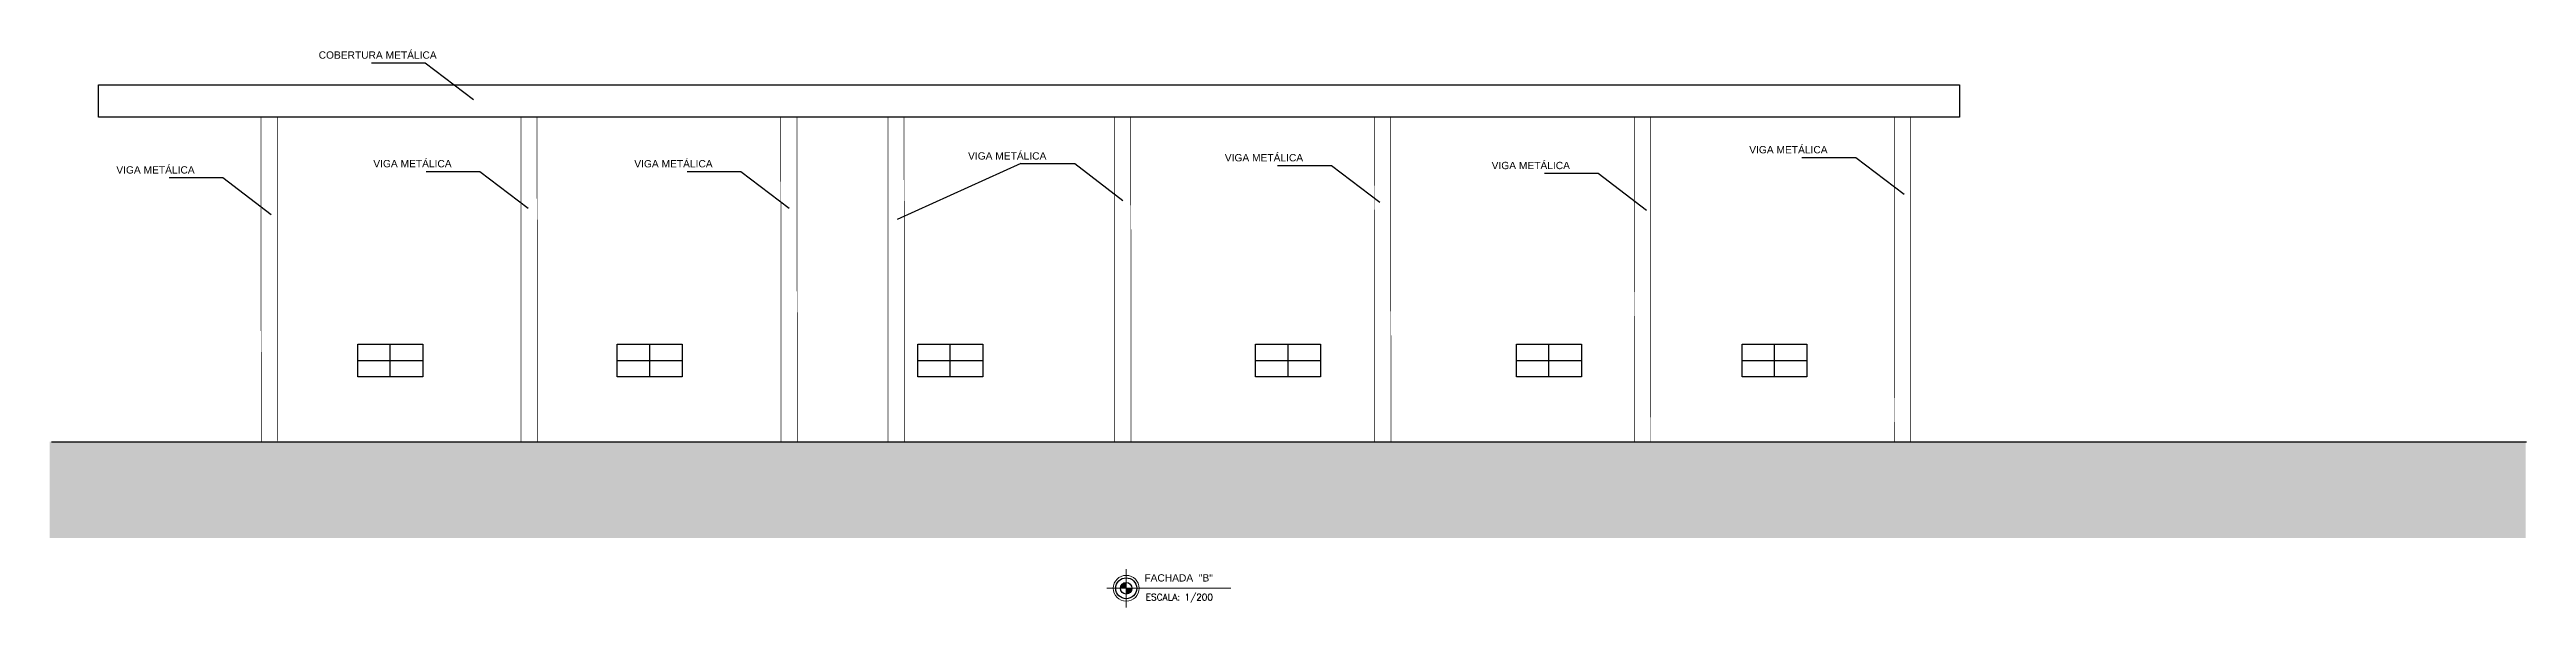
# Model space of a CAD drawing. Header units: metres. Extents: x 257 to 767, y -173 to 1.
# Drawn here: x 634 to 710.2, y -173 to -155.8 of the extents above; entities that cross this region are included whole.
import ezdxf

# ---------------------------------------------------------------- set-up
doc = ezdxf.new("R2010")
doc.units = ezdxf.units.M
doc.header["$LTSCALE"] = 10
doc.layers.get('0').update_dxf_attribs({"color": 254})
for name, color, linetype in [('A_METAL', 93, 'Continuous'), ('D_HATCH', 8, 'Continuous'), ('ELETEXTO LUMINÁRIAS', 254, 'Continuous'), ('T-TEXT-30', 3, 'Continuous'), ('Texto', 2, 'Continuous')]:
    doc.layers.add(name, color=color, linetype=linetype)
for name, color, linetype, lineweight in [('HACHURA', 8, 'Continuous', 5), ('PENAzero2', 30, 'Continuous', 20), ('PENAzero3', 135, 'Continuous', 30)]:
    doc.layers.add(name, color=color, linetype=linetype, lineweight=lineweight)
doc.layers.add('Janelas', color=254, linetype='Continuous', plot=False)
doc.styles.add('200-80', font='romans.shx', dxfattribs={"height": 0.4})
doc.styles.add('ARIAL', font='')
doc.styles.get("Standard").update_dxf_attribs({"font": ''})
doc.styles.get('ARIAL').set_extended_font_data('Arial')
doc.styles.get('Standard').set_extended_font_data('Arial')

msp = doc.modelspace()

# ---------------------------------------------------------------- texts
at = {"layer": 'ELETEXTO LUMINÁRIAS', "color": 7, "ltscale": 0.05, "style": 'ARIAL'}
for s, p in [('COBERTURA METÁLICA', (642.276, -156.065)), ('VIGA METÁLICA', (636.049, -159.605)), ('VIGA METÁLICA', (643.958, -159.412)), ('VIGA METÁLICA', (651.991, -159.415)), ('VIGA METÁLICA', (662.263, -159.174)), ('VIGA METÁLICA', (670.166, -159.229)), ('VIGA METÁLICA', (678.378, -159.469)), ('VIGA METÁLICA', (686.307, -158.982))]:
    msp.add_text(s, height=0.225, rotation=359.99999, dxfattribs=at).set_placement(p)
at = {"layer": 'T-TEXT-30', "style": '200-80'}
msp.add_text('ESCALA: 1/200', height=0.2, dxfattribs=at).set_placement((667.735, -172.757))
at = {"layer": 'Texto', "insert": (667.69, -171.952), "char_height": 0.225, "width": 13.82018, "attachment_point": 1}
msp.add_mtext('FACHADA  "B"  ', dxfattribs=at)

# ---------------------------------------------------------------- hatches: boundary and pattern name
at = {"layer": 'D_HATCH', "lineweight": 0}
h = msp.add_hatch(dxfattribs=at)
h.set_pattern_fill('EARTH', color=256, scale=0.1, angle=45)
h.set_pattern_definition([(45, (303.7022, -20.8553), (6e-17, 0.8980256), [0.635, -0.635]), (45, (303.53384, -20.6869), (6e-17, 0.8980256), [0.635, -0.635]), (45, (303.36546, -20.5185), (6e-17, 0.8980256), [0.635, -0.635]), (135, (303.36546, -20.4063), (-0.8980256, 6e-17), [0.635, -0.635]), (135, (303.53384, -20.2379), (-0.8980256, 6e-17), [0.635, -0.635]), (135, (303.7022, -20.0695), (-0.8980256, 6e-17), [0.635, -0.635])])
h.paths.add_polyline_path([(710.206, -167.867), (633.993, -167.867), (633.993, -170.84), (710.206, -170.84)])
at = {"layer": 'HACHURA', "ltscale": 0.6}
h = msp.add_hatch(color=256, dxfattribs=at)
h.paths.add_polyline_path([(667.131, -172.385), (667.131, -172.207, 0.414214), (666.954, -172.385)])
h.paths.add_polyline_path([(667.131, -172.385), (667.131, -172.562, 0.414214), (667.309, -172.385)])

# ---------------------------------------------------------------- linework, layer by layer
for p, q in [((643.898, -156.19), (645.557, -156.19)), ((645.557, -156.19), (647.042, -157.324)), ((663.886, -159.299), (660.085, -161.019)), ((663.886, -159.299), (665.545, -159.299)), ((665.545, -159.299), (667.029, -160.433)), ((687.93, -159.108), (689.589, -159.108)), ((689.589, -159.108), (691.073, -160.241)), ((637.672, -159.73), (639.331, -159.73)), ((639.331, -159.73), (640.815, -160.864)), ((645.581, -159.537), (647.24, -159.537)), ((647.24, -159.537), (648.724, -160.671)), ((653.613, -159.54), (655.273, -159.54)), ((655.273, -159.54), (656.757, -160.674)), ((671.788, -159.354), (673.448, -159.354)), ((673.448, -159.354), (674.932, -160.488)), ((680.001, -159.594), (681.66, -159.594)), ((681.66, -159.594), (683.144, -160.728)), ((643.478, -165.867), (643.478, -164.867)), ((651.465, -165.867), (651.465, -164.867)), ((660.714, -165.867), (660.714, -164.867)), ((671.113, -165.867), (671.113, -164.867)), ((679.14, -165.867), (679.14, -164.867)), ((686.084, -165.867), (686.084, -164.867)), ((634.05, -167.867), (710.228, -167.867))]:
    msp.add_line(p, q)
msp.add_lwpolyline([(635.501, -156.867), (692.778, -156.867), (692.778, -157.867), (635.501, -157.867)], close=True)
at = {"layer": 'A_METAL', "const_width": 0.02}
for points in [[(640.501, -157.867), (641.001, -157.867), (641.009, -167.867), (640.509, -167.867)], [(648.499, -157.867), (648.999, -157.867), (649.007, -167.867), (648.507, -167.867)], [(656.499, -157.867), (656.999, -157.867), (657.007, -167.867), (656.507, -167.867)], [(659.795, -157.867), (660.295, -157.867), (660.303, -167.867), (659.803, -167.867)], [(666.771, -157.867), (667.271, -157.867), (667.278, -167.867), (666.778, -167.867)], [(674.771, -157.867), (675.271, -157.867), (675.278, -167.867), (674.778, -167.867)], [(682.771, -157.867), (683.271, -157.867), (683.278, -167.867), (682.778, -167.867)], [(690.771, -157.867), (691.271, -157.867), (691.278, -167.867), (690.778, -167.867)]]:
    msp.add_lwpolyline(points, close=True, dxfattribs=at)
at = {"layer": 'Janelas'}
for p, q in [((643.478, -165.367), (645.478, -165.367)), ((644.478, -165.867), (644.478, -164.867)), ((651.465, -165.367), (653.465, -165.367)), ((652.465, -165.867), (652.465, -164.867)), ((660.714, -165.367), (662.714, -165.367)), ((661.714, -165.867), (661.714, -164.867)), ((671.113, -165.367), (673.113, -165.367)), ((672.113, -165.867), (672.113, -164.867)), ((679.14, -165.367), (681.14, -165.367)), ((680.14, -165.867), (680.14, -164.867)), ((686.084, -165.367), (688.084, -165.367)), ((687.084, -165.867), (687.084, -164.867))]:
    msp.add_line(p, q, dxfattribs=at)
for points in [[(643.478, -164.867), (645.478, -164.867), (645.478, -165.867), (643.478, -165.867)], [(651.465, -164.867), (653.465, -164.867), (653.465, -165.867), (651.465, -165.867)], [(660.714, -164.867), (662.714, -164.867), (662.714, -165.867), (660.714, -165.867)], [(671.113, -164.867), (673.113, -164.867), (673.113, -165.867), (671.113, -165.867)], [(679.14, -164.867), (681.14, -164.867), (681.14, -165.867), (679.14, -165.867)], [(686.084, -164.867), (688.084, -164.867), (688.084, -165.867), (686.084, -165.867)]]:
    msp.add_lwpolyline(points, close=True, dxfattribs=at)
at = {"layer": 'PENAzero2'}
for p, q in [((667.131, -171.791), (667.131, -172.978)), ((666.538, -172.385), (670.348, -172.385))]:
    msp.add_line(p, q, dxfattribs=at)
msp.add_circle((667.131, -172.385), 0.398, dxfattribs=at)
at = {"layer": 'PENAzero3'}
for radius in [0.323, 0.178]:
    msp.add_circle((667.131, -172.385), radius, dxfattribs=at)

msp.set_redraw_order([(e.dxf.handle, doc.entitydb.next_handle()) for e in msp.query("TEXT MTEXT ATTDEF DIMENSION ARC_DIMENSION")])  # texts and dimensions are drawn at this point

doc.saveas('drawing.dxf')
